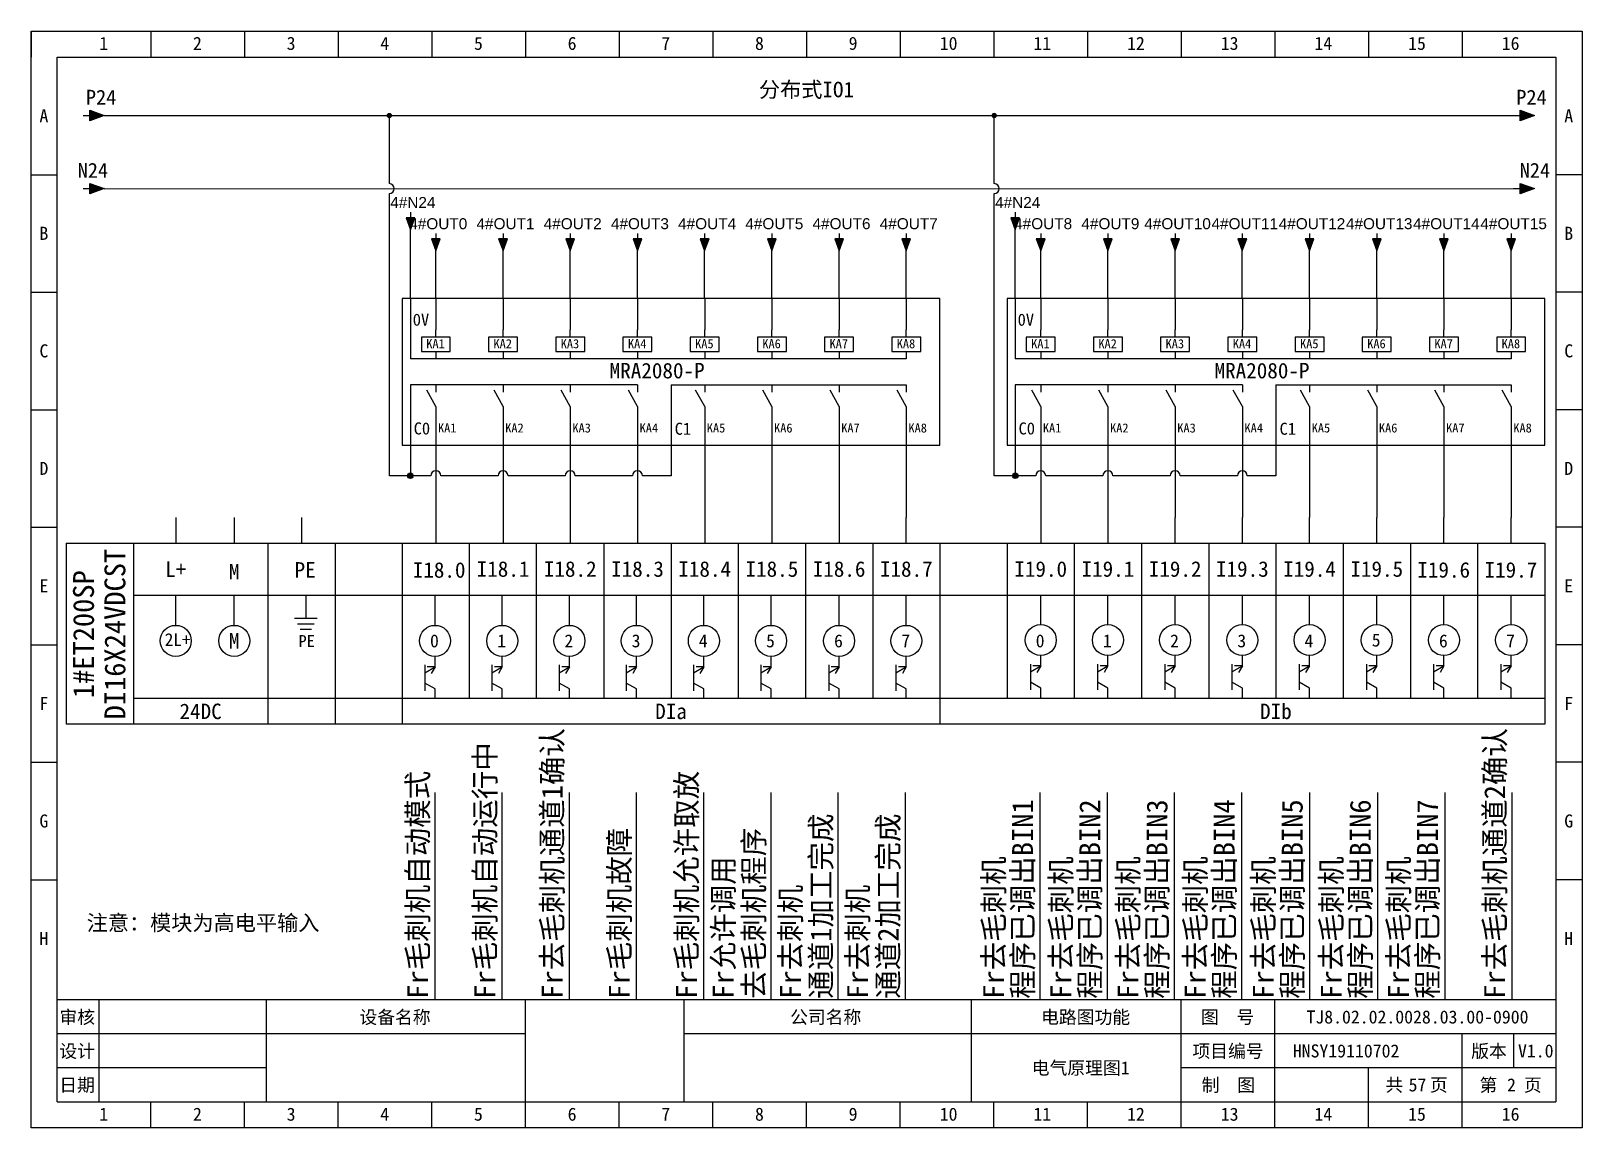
# Model space of a CAD drawing. Header units: millimetres. Extents: x 914 to 910632, y -176 to 682692.
# Drawn here: x 4572 to 4869, y 3539.4 to 3749.4 of the extents above; entities that cross this region are included whole.
import ezdxf
from ezdxf.enums import TextEntityAlignment as Align

# ---------------------------------------------------------------- set-up
doc = ezdxf.new("R2010")
doc.units = ezdxf.units.MM
doc.layers.add('EPLAN311', color=1, linetype='Continuous', lineweight=25)
doc.styles.get("Standard").update_dxf_attribs({"font": 'arial.ttf'})
doc.styles.add('宋体', font='')
doc.styles.get('宋体').set_extended_font_data('宋体')

msp = doc.modelspace()

# ---------------------------------------------------------------- texts
at = {"style": '宋体'}
for s, height, p in [('I18.0', 2.97, (4645.089, 3644.762)), ('0', 2.475, (4648.399, 3631.439)), ('1', 2.475, (4661.269, 3631.439)), ('2', 2.475, (4674.139, 3631.439)), ('3', 2.475, (4687.009, 3631.439)), ('4', 2.475, (4699.879, 3631.439)), ('5', 2.475, (4712.749, 3631.439)), ('6', 2.475, (4725.775, 3631.439)), ('7', 2.475, (4738.645, 3631.439)), ('0', 2.475, (4764.385, 3631.439)), ('1', 2.475, (4777.255, 3631.439)), ('2', 2.475, (4790.125, 3631.439)), ('3', 2.475, (4802.995, 3631.439)), ('4', 2.475, (4815.865, 3631.439)), ('5', 2.475, (4828.735, 3631.599)), ('6', 2.475, (4841.605, 3631.439)), ('7', 2.475, (4854.475, 3631.439))]:
    msp.add_text(s, height=height, dxfattribs=at).set_placement(p)
at = {"color": 0, "style": '宋体'}
for s, p in [('Fr去毛刺机通道1确认', (4673.778, 3564.166)), ('Fr去毛刺机通道2确认', (4854.269, 3564.166)), ('Fr毛刺机自动运行中', (4660.908, 3564.166)), ('Fr毛刺机自动模式', (4648.038, 3564.166)), ('Fr毛刺机允许取放', (4699.518, 3564.166)), ('程序已调出BIN1', (4763.868, 3564.166)), ('程序已调出BIN2', (4776.738, 3564.166)), ('程序已调出BIN3', (4789.608, 3564.166)), ('程序已调出BIN4', (4802.478, 3564.166)), ('程序已调出BIN5', (4815.504, 3564.166)), ('程序已调出BIN6', (4828.529, 3564.166)), ('程序已调出BIN7', (4841.399, 3564.166)), ('通道1加工完成', (4725.258, 3564.166)), ('通道2加工完成', (4738.128, 3564.166)), ('Fr毛刺机故障', (4686.648, 3564.166)), ('去毛刺机程序', (4712.388, 3564.166)), ('Fr允许调用', (4706.545, 3564.166)), ('Fr去毛刺机', (4758.324, 3564.166)), ('Fr去毛刺机', (4771.194, 3564.166)), ('Fr去毛刺机', (4784.064, 3564.166)), ('Fr去毛刺机', (4796.934, 3564.166)), ('Fr去毛刺机', (4809.96, 3564.166)), ('Fr去毛刺机', (4822.985, 3564.166)), ('Fr去毛刺机', (4835.855, 3564.166)), ('Fr去刺机', (4719.415, 3564.166)), ('Fr去刺机', (4732.285, 3564.166))]:
    msp.add_text(s, height=4, rotation=89.99653, dxfattribs=at).set_placement(p)
at = {"style": '宋体'}
for s, width, insert, char_height, attachment_point in [('分布式IO1', 67.69249, (4720.49, 3738.057), 2.97, 5), ('L+', 2.52587, (4599.695, 3646.407), 2.97, 5), ('\\pi-5.94,l8.91,t8.91;PE', 2.52587, (4622.995, 3646.264), 2.97, 5), ('I18.1', 2.52587, (4662.379, 3646.407), 2.97, 5), ('I18.2', 2.52587, (4675.249, 3646.407), 2.97, 5), ('I18.3', 2.52587, (4688.119, 3646.407), 2.97, 5), ('I18.4', 2.52587, (4700.989, 3646.407), 2.97, 5), ('I18.5', 2.52587, (4713.859, 3646.407), 2.97, 5), ('I18.6', 2.52587, (4726.729, 3646.407), 2.97, 5), ('I18.7', 2.52587, (4739.599, 3646.407), 2.97, 5), ('I19.0', 2.52587, (4765.339, 3646.407), 2.97, 5), ('I19.1', 2.52587, (4778.209, 3646.407), 2.97, 5), ('I19.2', 2.52587, (4791.079, 3646.407), 2.97, 5), ('I19.3', 2.52587, (4803.949, 3646.407), 2.97, 5), ('I19.4', 2.52587, (4816.819, 3646.407), 2.97, 5), ('I19.5', 2.52587, (4829.689, 3646.407), 2.97, 5), ('I19.6', 2.52587, (4842.509, 3646.246), 2.97, 5), ('I19.7', 2.52587, (4855.379, 3646.246), 2.97, 5), ('2L+', 2.52587, (4600.068, 3632.924), 2.42, 5), ('PE', 3.09008, (4623.202, 3633.79), 2.31, 1), ('24DC', 2.52587, (4604.464, 3619.16), 2.97, 5), ('DIa', 2.52587, (4694.55, 3619.16), 2.97, 5), ('DIb', 2.52587, (4810.38, 3619.16), 2.97, 5), ('注意：模块为高电平输入', 50.85714, (4604.932, 3578.532), 2.97, 5)]:
    msp.add_mtext_dynamic_manual_height_columns(s, width=width, gutter_width=12.5, heights=[0], dxfattribs=dict(at, insert=insert, char_height=char_height, attachment_point=attachment_point))
at = {"char_height": 2.97, "width": 0.51975, "attachment_point": 1, "style": '宋体'}
for insert in [(4609.905, 3647.401), (4609.905, 3634.182)]:
    msp.add_mtext('M', dxfattribs=dict(at, insert=insert))
at = {"style": '宋体'}
for tag, p in [('DI16X24VDCST', (4588.056, 3633.971)), ('1#ET200SP', (4582.04, 3633.952))]:
    msp.add_attdef(tag, text='封页', height=4, rotation=90, dxfattribs=at).set_placement(p, align=Align.MIDDLE_CENTER)
for tag, text, p in [('TJ8.02.02.0028.03.00-0900', 'TJ8.01.01.0181.00.01-0900', (4837.489, 3560.675)), ('HNSY19110702', 'HNSY19110702', (4823.817, 3554.175)), ('V1.0', '1.0', (4860.14, 3554.175)), ('电气原理图1', '封页', (4772.989, 3550.925)), ('57', '01', (4837.489, 3547.675)), ('2', '01', (4855.489, 3547.675))]:
    msp.add_attdef(tag, text=text, height=2.5, dxfattribs=at).set_placement(p, align=Align.MIDDLE_CENTER)

# ---------------------------------------------------------------- blocks, each defined once
blk = doc.blocks.new('继电器线圈')
at = {"color": 5, "linetype": 'Continuous', "lineweight": 25}
for p, q in [((0, 4.2), (0, 5.6)), ((0, 1.4), (0, 0))]:
    blk.add_line(p, q, dxfattribs=at)
blk.add_lwpolyline([(-2.8, 1.4), (2.8, 1.4), (2.8, 4.2), (-2.8, 4.2)], close=True, dxfattribs=at)
at = {"color": 0, "style": '宋体'}
for tag, p in [('01', (0.42, 4.87)), ('02', (0.42, -0.54)), ('04', (0.65, -7)), ('05', (0.65, -9.16))]:
    blk.add_attdef(tag, p, '', height=1.26, dxfattribs=at)
at = {"color": 5, "style": '宋体'}
blk.add_attdef('03', (0.42, -4.85), '', height=1.75, dxfattribs=at)
blk = doc.blocks.new('常开触点')
at = {"color": 5, "linetype": 'Continuous', "lineweight": 25}
for p, q in [((0, 0), (0, -1.39)), ((0, 0), (0, -1.39)), ((0, -4.16), (0, -5.54)), ((0, -4.16), (0, -5.54))]:
    blk.add_line(p, q, dxfattribs=at)
at = {"color": 5, "linetype": 'Continuous', "lineweight": 25, "ltscale": 4}
blk.add_line((0, -4.16), (-1.73, -1.04), dxfattribs=at)
blk.add_line((0, -4.16), (-1.73, -1.04), dxfattribs=at)
at = {"color": 0}
blk.add_attdef('13', text='', height=1.25, dxfattribs=at).set_placement((0.42, -0.97), align=Align.BOTTOM_LEFT)
blk.add_attdef('14', text='', height=1.25, dxfattribs=at).set_placement((0.42, -4.82), align=Align.TOP_LEFT)
at = {"color": 5, "style": '宋体'}
blk.add_attdef('KA', (0.42, -9.12), '', height=1.74, dxfattribs=at)
blk = doc.blocks.new('继电器模组8')
for p, q in [((-4.87, 28.09), (-4.87, 16.54)), ((0, 28.09), (0, 22.09)), ((12.87, 28.09), (12.87, 22.09)), ((25.74, 28.09), (25.74, 22.09)), ((38.61, 28.09), (38.61, 22.09)), ((51.48, 28.09), (51.48, 22.09)), ((64.35, 28.09), (64.35, 22.09)), ((77.22, 28.09), (77.22, 22.09)), ((90.09, 28.09), (90.09, 22.09)), ((-4.87, 11.54), (-4.87, 0)), ((45.05, 11.54), (45.05, 0)), ((0, 6), (0, 0)), ((12.87, 6), (12.87, 0)), ((25.74, 6), (25.74, 0)), ((38.61, 6), (38.61, 0)), ((51.48, 6), (51.48, 0)), ((64.35, 6), (64.35, 0)), ((77.22, 6), (77.22, 0)), ((90.09, 6), (90.09, 0))]:
    blk.add_line(p, q)
at = {"linetype": 'ByBlock'}
for p, q in [((90.09, 16.54), (-4.87, 16.54)), ((38.61, 11.54), (-4.87, 11.54)), ((45.05, 11.54), (90.09, 11.54))]:
    blk.add_line(p, q, dxfattribs=at)
blk.add_lwpolyline([(-6.43, 0), (96.53, 0), (96.53, 28.09), (-6.43, 28.09)], close=True, dxfattribs=at)
ref = blk.add_blockref('继电器线圈', (0, 16.54), dxfattribs=dict(xscale=0.99, yscale=0.99, zscale=0.99))
ref.add_attrib('03', 'KA1', (-1.83, 18.56), dxfattribs={"color": 5, "height": 1.736, "style": '宋体'})
ref = blk.add_blockref('继电器线圈', (12.87, 16.54), dxfattribs=dict(xscale=0.99, yscale=0.99, zscale=0.99))
ref.add_attrib('03', 'KA2', (11.04, 18.56), dxfattribs={"color": 5, "height": 1.736, "style": '宋体'})
ref = blk.add_blockref('继电器线圈', (25.74, 16.54), dxfattribs=dict(xscale=0.99, yscale=0.99, zscale=0.99))
ref.add_attrib('03', 'KA3', (23.91, 18.56), dxfattribs={"color": 5, "height": 1.736, "style": '宋体'})
ref = blk.add_blockref('继电器线圈', (38.61, 16.54), dxfattribs=dict(xscale=0.99, yscale=0.99, zscale=0.99))
ref.add_attrib('03', 'KA4', (36.78, 18.56), dxfattribs={"color": 5, "height": 1.736, "style": '宋体'})
ref = blk.add_blockref('继电器线圈', (51.48, 16.54), dxfattribs=dict(xscale=0.99, yscale=0.99, zscale=0.99))
ref.add_attrib('03', 'KA5', (49.65, 18.56), dxfattribs={"color": 5, "height": 1.736, "style": '宋体'})
ref = blk.add_blockref('继电器线圈', (64.35, 16.54), dxfattribs=dict(xscale=0.99, yscale=0.99, zscale=0.99))
ref.add_attrib('03', 'KA6', (62.52, 18.56), dxfattribs={"color": 5, "height": 1.736, "style": '宋体'})
ref = blk.add_blockref('继电器线圈', (77.22, 16.54), dxfattribs=dict(xscale=0.99, yscale=0.99, zscale=0.99))
ref.add_attrib('03', 'KA7', (75.39, 18.56), dxfattribs={"color": 5, "height": 1.736, "style": '宋体'})
ref = blk.add_blockref('继电器线圈', (90.09, 16.54), dxfattribs=dict(xscale=0.99, yscale=0.99, zscale=0.99))
ref.add_attrib('03', 'KA8', (88.26, 18.56), dxfattribs={"color": 5, "height": 1.736, "style": '宋体'})
ref = blk.add_blockref('常开触点', (0, 11.54), dxfattribs=at)
ref.add_attrib('KA', 'KA1', (0.41, 2.43), dxfattribs={"color": 5, "height": 1.736, "style": '宋体'})
ref = blk.add_blockref('常开触点', (12.87, 11.54), dxfattribs=at)
ref.add_attrib('KA', 'KA2', (13.28, 2.43), dxfattribs={"color": 5, "height": 1.736, "style": '宋体'})
ref = blk.add_blockref('常开触点', (25.74, 11.54), dxfattribs=at)
ref.add_attrib('KA', 'KA3', (26.15, 2.43), dxfattribs={"color": 5, "height": 1.736, "style": '宋体'})
ref = blk.add_blockref('常开触点', (38.61, 11.54), dxfattribs=at)
ref.add_attrib('KA', 'KA4', (39.02, 2.43), dxfattribs={"color": 5, "height": 1.736, "style": '宋体'})
ref = blk.add_blockref('常开触点', (51.48, 11.54), dxfattribs=at)
ref.add_attrib('KA', 'KA5', (51.89, 2.43), dxfattribs={"color": 5, "height": 1.736, "style": '宋体'})
ref = blk.add_blockref('常开触点', (64.35, 11.54), dxfattribs=at)
ref.add_attrib('KA', 'KA6', (64.76, 2.43), dxfattribs={"color": 5, "height": 1.736, "style": '宋体'})
ref = blk.add_blockref('常开触点', (77.22, 11.54), dxfattribs=at)
ref.add_attrib('KA', 'KA7', (77.63, 2.43), dxfattribs={"color": 5, "height": 1.736, "style": '宋体'})
ref = blk.add_blockref('常开触点', (90.09, 11.54), dxfattribs=at)
ref.add_attrib('KA', 'KA8', (90.5, 2.43), dxfattribs={"color": 5, "height": 1.736, "style": '宋体'})
at = {"style": '宋体'}
for s, width, insert, char_height, attachment_point in [('0V', 3.0901, (-4.42, 25.18), 2.31, 1), ('MRA2080-P', 2.5259, (42.38, 14.25), 2.97, 5), ('C0', 3.0901, (-4.24, 4.36), 2.31, 1), ('C1', 3.0901, (45.74, 4.3), 2.31, 1)]:
    blk.add_mtext_dynamic_manual_height_columns(s, width=width, gutter_width=12.5, heights=[0], dxfattribs=dict(at, insert=insert, char_height=char_height, attachment_point=attachment_point))
blk = doc.blocks.new('箭头下')
at = {"layer": 'EPLAN311', "linetype": 'Continuous', "lineweight": 25, "ltscale": 4}
blk.add_hatch(color=1, dxfattribs=at).paths.add_polyline_path([(-0.7, -0.875), (0, -2.8), (0.7, -0.875)], flags=0)
at = {"layer": 'EPLAN311', "color": 1, "linetype": 'Continuous', "lineweight": 25, "ltscale": 4}
blk.add_line((0, 0), (0, -0.875), dxfattribs=at)
blk.add_lwpolyline([(-0.7, -0.875), (0, -2.8), (0.7, -0.875)], close=True, dxfattribs=at)
at = {"color": 5}
blk.add_attdef('70_20010', text='', height=1.7535, dxfattribs=at).set_placement((0, -3.8507), align=Align.TOP_CENTER)
blk = doc.blocks.new('EPLSYM_LibrarySPECIAL_Symbol8_Variant0_Placement1')
at = {"linetype": 'Continuous', "lineweight": 25, "ltscale": 4}
blk.add_hatch(color=1, dxfattribs=at).paths.add_polyline_path([(-0.75, 1), (2, 0), (-0.75, -1)], flags=0)
at = {"color": 1, "linetype": 'Continuous', "lineweight": 25, "ltscale": 4}
blk.add_line((-2, 0), (-0.75, 0), dxfattribs=at)
blk.add_lwpolyline([(-0.75, 1), (2, 0), (-0.75, -1)], close=True, dxfattribs=at)
at = {"color": 5}
blk.add_attdef('70_20010', text='', height=2.85, dxfattribs=at).set_placement((3, 0), align=Align.MIDDLE_LEFT)
at = {"color": 73}
for tag, p in [('70_24350', (33.76, 0)), ('70_24300', (72.31, 0))]:
    blk.add_attdef(tag, text='', height=2.06, dxfattribs=at).set_placement(p, align=Align.MIDDLE_LEFT)
blk = doc.blocks.new('*U298')
blk.add_line((0, 0.14), (0, 5.8))
blk.add_circle((0, -2.83), 2.97)
blk = doc.blocks.new('*U299')
at = {"color": 0, "linetype": 'ByBlock', "lineweight": -2, "transparency": 16777216}
for p in [(0, 0), (12.87, 0)]:
    blk.add_blockref('*U298', p, dxfattribs=at)
blk = doc.blocks.new('*U388')
blk.add_line((-2.5, 0), (2.5, 0))
blk = doc.blocks.new('*U389')
at = {"color": 0, "linetype": 'ByBlock', "lineweight": -2, "transparency": 16777216}
for p in [(0, 0), (0, -22.5), (0, -45), (0, -67.5), (0, -90), (0, -112.5), (0, -135)]:
    blk.add_blockref('*U388', p, dxfattribs=at)
blk = doc.blocks.new('*U390')
blk.add_line((-2.5, 0), (2.5, 0))
blk = doc.blocks.new('*U391')
at = {"color": 0, "linetype": 'ByBlock', "lineweight": -2, "transparency": 16777216}
for p in [(0, 0), (0, -22.5), (0, -45), (0, -67.5), (0, -90), (0, -112.5), (0, -135)]:
    blk.add_blockref('*U390', p, dxfattribs=at)
blk = doc.blocks.new('制图图框')
for p, q in [((-2700.08, 789.32), (-2403.08, 789.32)), ((-2700.08, 579.32), (-2700.08, 789.32)), ((-2700.08, 789.32), (-2700.08, 784.32)), ((-2700.08, 789.32), (-2695.08, 789.32)), ((-2677.15, 789.32), (-2677.15, 784.32)), ((-2659.21, 789.32), (-2659.21, 784.32)), ((-2641.27, 789.32), (-2641.27, 784.32)), ((-2623.33, 789.32), (-2623.33, 784.32)), ((-2605.4, 789.32), (-2605.4, 784.32)), ((-2587.46, 789.32), (-2587.46, 784.32)), ((-2569.52, 789.32), (-2569.52, 784.32)), ((-2551.58, 789.32), (-2551.58, 784.32)), ((-2533.65, 789.32), (-2533.65, 784.32)), ((-2515.71, 789.32), (-2515.71, 784.32)), ((-2497.77, 789.32), (-2497.77, 784.32)), ((-2479.83, 789.32), (-2479.83, 784.32)), ((-2461.9, 789.32), (-2461.9, 784.32)), ((-2443.96, 789.32), (-2443.96, 784.32)), ((-2426.02, 789.32), (-2426.02, 784.32)), ((-2403.08, 789.32), (-2403.08, 579.32)), ((-2403.08, 789.32), (-2403.08, 784.32)), ((-2695.08, 784.32), (-2408.08, 784.32)), ((-2695.08, 584.32), (-2695.08, 784.32)), ((-2408.08, 784.32), (-2408.08, 584.32)), ((-2408.08, 603.82), (-2695.08, 603.82)), ((-2687.08, 603.82), (-2687.08, 584.32)), ((-2655.08, 603.82), (-2655.08, 584.32)), ((-2655.08, 603.82), (-2655.08, 584.32)), ((-2605.4, 579.32), (-2605.4, 603.82)), ((-2575.08, 603.82), (-2575.08, 584.32)), ((-2575.08, 603.82), (-2575.08, 584.32)), ((-2575.08, 603.82), (-2575.08, 584.32)), ((-2520.08, 603.82), (-2520.08, 584.32)), ((-2479.83, 579.32), (-2479.83, 603.82)), ((-2461.9, 579.32), (-2461.9, 603.82)), ((-2655.08, 597.32), (-2695.08, 597.32)), ((-2605.4, 597.32), (-2655.08, 597.32)), ((-2408.08, 597.32), (-2575.08, 597.32)), ((-2426.02, 579.32), (-2426.02, 597.32)), ((-2416.18, 597.32), (-2416.18, 590.82)), ((-2655.08, 590.82), (-2695.08, 590.82)), ((-2408.08, 590.82), (-2479.83, 590.82)), ((-2443.96, 579.32), (-2443.96, 590.82)), ((-2695.08, 584.32), (-2408.08, 584.32)), ((-2677.15, 579.32), (-2677.15, 584.32)), ((-2659.21, 579.32), (-2659.21, 584.32)), ((-2641.27, 579.32), (-2641.27, 584.32)), ((-2623.33, 579.32), (-2623.33, 584.32)), ((-2587.46, 579.32), (-2587.46, 584.32)), ((-2569.52, 579.32), (-2569.52, 584.32)), ((-2551.58, 579.32), (-2551.58, 584.32)), ((-2533.65, 579.32), (-2533.65, 584.32)), ((-2515.71, 579.32), (-2515.71, 584.32)), ((-2497.77, 579.32), (-2497.77, 584.32)), ((-2403.08, 579.32), (-2700.08, 579.32))]:
    blk.add_line(p, q)
blk.add_blockref('*U389', (-2697.58, 761.82))
at = {"xscale": -1}
blk.add_blockref('*U391', (-2405.58, 761.82), dxfattribs=at)
at = {"style": '宋体'}
for s, p in [('1', (-2687.01, 785.71)), ('2', (-2669.07, 785.71)), ('3', (-2651.13, 785.71)), ('4', (-2633.2, 785.71)), ('5', (-2615.26, 785.71)), ('6', (-2597.32, 785.71)), ('7', (-2579.38, 785.71)), ('8', (-2561.45, 785.71)), ('9', (-2543.51, 785.71)), ('10', (-2526.07, 785.71)), ('11', (-2508.13, 785.71)), ('12', (-2490.2, 785.71)), ('13', (-2472.26, 785.71)), ('14', (-2454.32, 785.71)), ('15', (-2436.38, 785.71)), ('16', (-2418.45, 785.71)), ('A', (-2698.47, 771.84)), ('A', (-2406.47, 771.84)), ('B', (-2698.47, 749.34)), ('B', (-2406.47, 749.34)), ('C', (-2698.47, 726.84)), ('C', (-2406.47, 726.84)), ('D', (-2698.47, 704.34)), ('D', (-2406.47, 704.34)), ('E', (-2698.47, 681.84)), ('E', (-2406.47, 681.84)), ('F', (-2698.47, 659.34)), ('F', (-2406.47, 659.34)), ('G', (-2698.47, 636.84)), ('G', (-2406.47, 636.84)), ('H', (-2698.47, 614.34)), ('H', (-2406.47, 614.34)), ('审核', (-2694.65, 599.29)), ('设备名称', (-2637.2, 599.28)), ('公司名称', (-2554.73, 599.29)), ('电路图功能', (-2506.66, 599.29)), ('图  号', (-2476.05, 599.3)), ('设计', (-2694.66, 592.79)), ('项目编号', (-2477.68, 592.79)), ('版本', (-2424.3, 592.79)), ('日期', (-2694.66, 586.29)), ('制  图', (-2475.91, 586.28)), ('共   页', (-2440.72, 586.31)), ('第   页', (-2422.72, 586.3)), ('1', (-2687.01, 580.71)), ('2', (-2669.07, 580.71)), ('3', (-2651.13, 580.71)), ('4', (-2633.2, 580.71)), ('5', (-2615.26, 580.71)), ('6', (-2597.32, 580.71)), ('7', (-2579.38, 580.71)), ('8', (-2561.45, 580.71)), ('9', (-2543.51, 580.71)), ('10', (-2526.07, 580.71)), ('11', (-2508.13, 580.71)), ('12', (-2490.2, 580.71)), ('13', (-2472.26, 580.71)), ('14', (-2454.32, 580.71)), ('15', (-2436.38, 580.71)), ('16', (-2418.45, 580.71))]:
    blk.add_text(s, height=2.5, dxfattribs=at).set_placement(p)

# ---------------------------------------------------------------- hatches: boundary and pattern name
at = {"layer": 'EPLAN311', "ltscale": 4}
h = msp.add_hatch(color=1, dxfattribs=at)
edge = h.paths.add_edge_path()
edge.add_arc((4640.604, 3733.25), 0.52, 0, 360)
h = msp.add_hatch(color=1, dxfattribs=at)
edge = h.paths.add_edge_path()
edge.add_arc((4756.434, 3733.25), 0.52, 0, 360)
h = msp.add_hatch(color=1, dxfattribs=at)
edge = h.paths.add_edge_path()
edge.add_arc((4644.636, 3664.276), 0.52, 0, 360)
h = msp.add_hatch(color=1, dxfattribs=at)
edge = h.paths.add_edge_path()
edge.add_arc((4760.466, 3664.276), 0.52, 0, 360)

# ---------------------------------------------------------------- linework, layer by layer
at = {"color": 0}
for p, q in [((4585.986, 3733.25), (4855.891, 3733.25)), ((4585.968, 3719.243), (4855.891, 3719.25))]:
    msp.add_line(p, q, dxfattribs=at)
for p, q in [((4640.604, 3720.205), (4640.604, 3733.25)), ((4756.434, 3720.205), (4756.434, 3733.25)), ((4640.605, 3664.276), (4640.604, 3718.295)), ((4756.435, 3664.276), (4756.434, 3718.295)), ((4644.636, 3670.139), (4644.636, 3664.276)), ((4694.554, 3670.139), (4694.554, 3664.276)), ((4760.466, 3670.139), (4760.466, 3664.276)), ((4810.384, 3670.139), (4810.384, 3664.276)), ((4648.554, 3664.276), (4640.605, 3664.276)), ((4661.424, 3664.276), (4650.464, 3664.276)), ((4674.294, 3664.276), (4663.334, 3664.276)), ((4687.164, 3664.276), (4676.204, 3664.276)), ((4694.554, 3664.276), (4689.074, 3664.276)), ((4764.384, 3664.276), (4756.435, 3664.276)), ((4777.254, 3664.276), (4766.294, 3664.276)), ((4790.124, 3664.276), (4779.164, 3664.276)), ((4802.994, 3664.276), (4792.034, 3664.276)), ((4810.384, 3664.276), (4804.904, 3664.276)), ((4599.698, 3656.307), (4599.698, 3651.357)), ((4599.698, 3656.307), (4599.698, 3651.357)), ((4610.899, 3656.307), (4610.899, 3651.357)), ((4610.899, 3656.307), (4610.899, 3651.357)), ((4623.769, 3656.307), (4623.769, 3651.357)), ((4649.509, 3656.307), (4649.509, 3651.357)), ((4662.379, 3656.307), (4662.379, 3651.357)), ((4675.249, 3656.307), (4675.249, 3651.357)), ((4688.119, 3656.307), (4688.119, 3651.357)), ((4700.989, 3656.307), (4700.989, 3651.357)), ((4713.859, 3656.307), (4713.859, 3651.357)), ((4726.729, 3656.307), (4726.729, 3651.357)), ((4739.599, 3651.357), (4739.599, 3656.307)), ((4765.339, 3656.307), (4765.339, 3651.357)), ((4778.209, 3656.307), (4778.209, 3651.357)), ((4791.079, 3651.357), (4791.079, 3656.307)), ((4803.949, 3651.357), (4803.949, 3656.307)), ((4816.819, 3651.357), (4816.819, 3656.307)), ((4829.689, 3651.357), (4829.689, 3656.307)), ((4842.559, 3651.357), (4842.559, 3656.307)), ((4855.429, 3651.357), (4855.429, 3656.307)), ((4578.724, 3651.357), (4861.864, 3651.357)), ((4578.724, 3651.357), (4578.724, 3616.707)), ((4591.594, 3651.357), (4591.594, 3616.707)), ((4617.334, 3651.357), (4617.334, 3616.707)), ((4630.204, 3651.357), (4630.204, 3616.707)), ((4643.074, 3651.357), (4643.074, 3616.707)), ((4655.944, 3621.657), (4655.944, 3651.357)), ((4668.814, 3621.657), (4668.814, 3651.357)), ((4681.684, 3651.357), (4681.684, 3621.657)), ((4694.554, 3651.357), (4694.554, 3621.657)), ((4707.424, 3651.357), (4707.424, 3621.657)), ((4720.294, 3651.357), (4720.294, 3621.635)), ((4733.164, 3651.357), (4733.164, 3621.657)), ((4746.034, 3651.357), (4746.034, 3616.707)), ((4758.904, 3651.357), (4758.904, 3621.657)), ((4771.774, 3651.357), (4771.774, 3621.657)), ((4784.644, 3651.357), (4784.644, 3621.657)), ((4797.514, 3651.357), (4797.514, 3621.657)), ((4810.384, 3651.357), (4810.384, 3621.657)), ((4823.254, 3651.357), (4823.254, 3621.657)), ((4836.124, 3651.357), (4836.124, 3621.657)), ((4848.994, 3651.357), (4848.994, 3621.657)), ((4861.864, 3651.357), (4861.864, 3616.707)), ((4591.594, 3641.457), (4861.864, 3641.457)), ((4599.698, 3635.647), (4599.698, 3641.457)), ((4610.899, 3635.647), (4610.899, 3641.457)), ((4624.618, 3641.46), (4624.618, 3637.045)), ((4649.353, 3635.647), (4649.353, 3641.297)), ((4662.223, 3635.647), (4662.223, 3641.297)), ((4675.093, 3635.647), (4675.093, 3641.297)), ((4687.963, 3635.647), (4687.963, 3641.297)), ((4700.833, 3635.647), (4700.833, 3641.297)), ((4713.703, 3635.647), (4713.703, 3641.297)), ((4726.729, 3635.647), (4726.729, 3641.297)), ((4739.599, 3635.647), (4739.599, 3641.297)), ((4765.339, 3635.806), (4765.339, 3641.457)), ((4778.209, 3635.806), (4778.209, 3641.457)), ((4791.079, 3635.806), (4791.079, 3641.457)), ((4803.949, 3635.806), (4803.949, 3641.457)), ((4816.819, 3635.806), (4816.819, 3641.457)), ((4829.689, 3635.806), (4829.689, 3641.457)), ((4649.353, 3627.727), (4649.353, 3629.707)), ((4662.223, 3627.727), (4662.223, 3629.707)), ((4675.093, 3627.727), (4675.093, 3629.707)), ((4687.963, 3627.727), (4687.963, 3629.707)), ((4700.833, 3627.727), (4700.833, 3629.707)), ((4713.703, 3627.727), (4713.703, 3629.707)), ((4726.729, 3627.727), (4726.729, 3629.707)), ((4739.599, 3627.727), (4739.599, 3629.707)), ((4765.339, 3627.886), (4765.339, 3629.866)), ((4778.209, 3627.886), (4778.209, 3629.866)), ((4791.079, 3627.886), (4791.079, 3629.866)), ((4803.949, 3627.886), (4803.949, 3629.866)), ((4816.819, 3627.886), (4816.819, 3629.866)), ((4829.689, 3627.886), (4829.689, 3629.866)), ((4842.559, 3627.886), (4842.559, 3629.866)), ((4855.429, 3627.886), (4855.429, 3629.866)), ((4647.373, 3628.077), (4647.373, 3623.127)), ((4647.373, 3626.586), (4649.353, 3627.727)), ((4649.353, 3627.727), (4647.868, 3627.727)), ((4649.353, 3627.727), (4648.608, 3626.442)), ((4660.243, 3628.077), (4660.243, 3623.127)), ((4660.243, 3626.586), (4662.223, 3627.727)), ((4662.223, 3627.727), (4660.738, 3627.727)), ((4662.223, 3627.727), (4661.478, 3626.442)), ((4673.113, 3628.077), (4673.113, 3623.127)), ((4673.113, 3626.586), (4675.093, 3627.727)), ((4675.093, 3627.727), (4673.608, 3627.727)), ((4675.093, 3627.727), (4674.348, 3626.442)), ((4685.983, 3628.077), (4685.983, 3623.127)), ((4685.983, 3626.586), (4687.963, 3627.727)), ((4687.963, 3627.727), (4686.478, 3627.727)), ((4687.963, 3627.727), (4687.218, 3626.442)), ((4698.853, 3628.077), (4698.853, 3623.127)), ((4698.853, 3626.586), (4700.833, 3627.727)), ((4700.833, 3627.727), (4699.348, 3627.727)), ((4700.833, 3627.727), (4700.088, 3626.442)), ((4711.723, 3628.077), (4711.723, 3623.127)), ((4711.723, 3626.586), (4713.703, 3627.727)), ((4713.703, 3627.727), (4712.218, 3627.727)), ((4713.703, 3627.727), (4712.958, 3626.442)), ((4724.749, 3628.077), (4724.749, 3623.127)), ((4724.749, 3626.586), (4726.729, 3627.727)), ((4726.729, 3627.727), (4725.244, 3627.727)), ((4726.729, 3627.727), (4725.984, 3626.442)), ((4737.619, 3628.077), (4737.619, 3623.127)), ((4737.619, 3626.586), (4739.599, 3627.727)), ((4739.599, 3627.727), (4738.114, 3627.727)), ((4739.599, 3627.727), (4738.854, 3626.442)), ((4763.359, 3628.236), (4763.359, 3623.286)), ((4763.359, 3626.746), (4765.339, 3627.886)), ((4765.339, 3627.886), (4763.854, 3627.886)), ((4765.339, 3627.886), (4764.594, 3626.602)), ((4776.229, 3628.236), (4776.229, 3623.286)), ((4776.229, 3626.746), (4778.209, 3627.886)), ((4778.209, 3627.886), (4776.724, 3627.886)), ((4778.209, 3627.886), (4777.464, 3626.602)), ((4789.099, 3628.236), (4789.099, 3623.286)), ((4789.099, 3626.746), (4791.079, 3627.886)), ((4791.079, 3627.886), (4789.594, 3627.886)), ((4791.079, 3627.886), (4790.334, 3626.602)), ((4801.969, 3628.236), (4801.969, 3623.286)), ((4801.969, 3626.746), (4803.949, 3627.886)), ((4803.949, 3627.886), (4802.464, 3627.886)), ((4803.949, 3627.886), (4803.204, 3626.602)), ((4814.839, 3628.236), (4814.839, 3623.286)), ((4814.839, 3626.746), (4816.819, 3627.886)), ((4816.819, 3627.886), (4815.334, 3627.886)), ((4816.819, 3627.886), (4816.074, 3626.602)), ((4827.709, 3628.236), (4827.709, 3623.286)), ((4827.709, 3626.746), (4829.689, 3627.886)), ((4829.689, 3627.886), (4828.204, 3627.886)), ((4829.689, 3627.886), (4828.944, 3626.602)), ((4840.579, 3628.236), (4840.579, 3623.286)), ((4840.579, 3626.746), (4842.559, 3627.886)), ((4842.559, 3627.886), (4841.074, 3627.886)), ((4842.559, 3627.886), (4841.814, 3626.602)), ((4853.449, 3628.236), (4853.449, 3623.286)), ((4853.449, 3626.746), (4855.429, 3627.886)), ((4855.429, 3627.886), (4853.944, 3627.886)), ((4855.429, 3627.886), (4854.684, 3626.602)), ((4649.353, 3623.477), (4647.373, 3624.605)), ((4649.353, 3621.657), (4649.353, 3623.477)), ((4662.223, 3623.477), (4660.243, 3624.605)), ((4662.223, 3621.657), (4662.223, 3623.477)), ((4675.093, 3623.477), (4673.113, 3624.605)), ((4675.093, 3621.657), (4675.093, 3623.477)), ((4687.963, 3623.477), (4685.983, 3624.605)), ((4687.963, 3621.657), (4687.963, 3623.477)), ((4700.833, 3623.477), (4698.853, 3624.605)), ((4700.833, 3621.657), (4700.833, 3623.477)), ((4713.703, 3623.477), (4711.723, 3624.605)), ((4713.703, 3621.657), (4713.703, 3623.477)), ((4726.729, 3623.477), (4724.749, 3624.605)), ((4726.729, 3621.657), (4726.729, 3623.477)), ((4739.599, 3623.477), (4737.619, 3624.605)), ((4739.599, 3621.657), (4739.599, 3623.477)), ((4765.339, 3623.637), (4763.359, 3624.764)), ((4765.339, 3621.657), (4765.339, 3623.637)), ((4778.209, 3623.637), (4776.229, 3624.764)), ((4778.209, 3621.657), (4778.209, 3623.637)), ((4791.079, 3623.637), (4789.099, 3624.764)), ((4791.079, 3621.657), (4791.079, 3623.637)), ((4803.949, 3623.637), (4801.969, 3624.764)), ((4803.949, 3621.657), (4803.949, 3623.637)), ((4816.819, 3623.637), (4814.839, 3624.764)), ((4816.819, 3621.657), (4816.819, 3623.637)), ((4829.689, 3623.637), (4827.709, 3624.764)), ((4829.689, 3621.657), (4829.689, 3623.637)), ((4842.559, 3623.637), (4840.579, 3624.764)), ((4842.559, 3621.657), (4842.559, 3623.637)), ((4855.429, 3623.637), (4853.449, 3624.764)), ((4855.429, 3621.657), (4855.429, 3623.637)), ((4617.334, 3621.657), (4591.594, 3621.657)), ((4625.277, 3621.657), (4617.334, 3621.657)), ((4746.034, 3621.657), (4625.277, 3621.657)), ((4753.276, 3621.657), (4746.034, 3621.657)), ((4861.864, 3621.657), (4753.276, 3621.657)), ((4861.864, 3616.707), (4578.724, 3616.707)), ((4649.353, 3563.925), (4649.353, 3603.624)), ((4662.223, 3563.925), (4662.223, 3603.624)), ((4675.093, 3563.925), (4675.093, 3603.624)), ((4687.963, 3563.925), (4687.963, 3603.624)), ((4700.833, 3563.925), (4700.833, 3603.624)), ((4713.703, 3563.925), (4713.703, 3603.624)), ((4726.573, 3563.925), (4726.573, 3603.624)), ((4739.443, 3563.925), (4739.443, 3603.624)), ((4765.183, 3603.624), (4765.183, 3563.925)), ((4778.053, 3603.624), (4778.053, 3563.925)), ((4790.923, 3603.624), (4790.923, 3563.925)), ((4803.793, 3603.624), (4803.793, 3563.925)), ((4816.819, 3603.624), (4816.819, 3563.925)), ((4829.844, 3603.624), (4829.844, 3563.925)), ((4842.714, 3603.624), (4842.714, 3563.925)), ((4855.584, 3603.624), (4855.584, 3563.925)), ((4713.462, 3576.751), (4713.462, 3576.751))]:
    msp.add_line(p, q)
at = {"linetype": 'ByBlock'}
for p, q in [((4644.636, 3698.224), (4644.636, 3711.381)), ((4760.466, 3698.224), (4760.466, 3711.381)), ((4649.506, 3698.225), (4649.506, 3707.328)), ((4662.376, 3698.225), (4662.376, 3707.328)), ((4675.246, 3698.225), (4675.246, 3707.328)), ((4688.116, 3698.225), (4688.116, 3707.328)), ((4700.986, 3698.225), (4700.986, 3707.328)), ((4713.856, 3698.225), (4713.856, 3707.328)), ((4726.726, 3698.225), (4726.726, 3707.328)), ((4739.596, 3698.225), (4739.596, 3707.328)), ((4765.336, 3698.225), (4765.336, 3707.328)), ((4778.206, 3698.225), (4778.206, 3707.328)), ((4791.076, 3698.225), (4791.076, 3707.328)), ((4803.946, 3698.225), (4803.946, 3707.328)), ((4816.816, 3698.225), (4816.816, 3707.328)), ((4829.686, 3698.225), (4829.686, 3707.328)), ((4842.556, 3698.225), (4842.556, 3707.328)), ((4855.426, 3698.225), (4855.426, 3707.328)), ((4649.509, 3670.139), (4649.509, 3656.307)), ((4662.379, 3670.139), (4662.379, 3656.307)), ((4675.249, 3670.139), (4675.249, 3656.307)), ((4688.119, 3670.139), (4688.119, 3656.307)), ((4700.989, 3670.139), (4700.989, 3656.307)), ((4713.859, 3670.139), (4713.859, 3656.307)), ((4726.729, 3670.139), (4726.729, 3656.307)), ((4739.599, 3670.139), (4739.599, 3656.307)), ((4765.339, 3670.139), (4765.339, 3656.307)), ((4778.209, 3670.139), (4778.209, 3656.307)), ((4791.079, 3670.139), (4791.079, 3656.307)), ((4803.949, 3670.139), (4803.949, 3656.307)), ((4816.819, 3670.139), (4816.819, 3656.307)), ((4829.689, 3670.139), (4829.689, 3656.307)), ((4842.559, 3670.139), (4842.559, 3656.307)), ((4855.429, 3670.139), (4855.429, 3656.307))]:
    msp.add_line(p, q, dxfattribs=at)
at = {"ltscale": 4}
for p, q in [((4622.462, 3637.045), (4626.774, 3637.045)), ((4623.001, 3635.967), (4626.235, 3635.967)), ((4623.54, 3634.889), (4625.696, 3634.889))]:
    msp.add_line(p, q, dxfattribs=at)
for centre in [(4599.698, 3632.677), (4610.899, 3632.677), (4649.353, 3632.677), (4662.223, 3632.677), (4675.093, 3632.677), (4687.963, 3632.677), (4700.833, 3632.677), (4713.703, 3632.677), (4726.729, 3632.677), (4739.599, 3632.677), (4765.339, 3632.836), (4778.209, 3632.836), (4791.079, 3632.836), (4803.949, 3632.836), (4816.819, 3632.836), (4829.689, 3632.836)]:
    msp.add_circle(centre, 2.97)
for centre, start, end in [((4640.604, 3719.25), 270, 90), ((4756.434, 3719.25), 270, 90), ((4649.509, 3664.276), 0, 180), ((4662.379, 3664.276), 0, 180), ((4675.249, 3664.276), 0, 180), ((4688.119, 3664.276), 0, 180), ((4765.339, 3664.276), 0, 180), ((4778.209, 3664.276), 0, 180), ((4791.079, 3664.276), 0, 180), ((4803.949, 3664.276), 0, 180)]:
    msp.add_arc(centre, 0.955, start, end)
at = {"layer": 'EPLAN311', "color": 1, "ltscale": 4}
for centre in [(4644.636, 3664.276), (4760.466, 3664.276)]:
    msp.add_circle(centre, 0.52, dxfattribs=at)

# ---------------------------------------------------------------- block references
for name, p in [('制图图框', (7272.073, 2960.106)), ('继电器模组8', (4649.509, 3670.139)), ('继电器模组8', (4765.339, 3670.139)), ('*U299', (4842.559, 3635.661))]:
    msp.add_blockref(name, p)
at = {"color": 7}
ref = msp.add_blockref('EPLSYM_LibrarySPECIAL_Symbol8_Variant0_Placement1', (4583.986, 3733.25), dxfattribs=at)
ref.add_attrib('70_20010', 'P24', dxfattribs={"color": 5, "height": 2.8548, "style": '宋体'}).set_placement((4582.502, 3736.75), align=Align.MIDDLE_LEFT)
ref = msp.add_blockref('EPLSYM_LibrarySPECIAL_Symbol8_Variant0_Placement1', (4857.891, 3733.25), dxfattribs=at)
ref.add_attrib('70_20010', 'P24', dxfattribs={"color": 5, "height": 2.8548, "style": '宋体'}).set_placement((4856.407, 3736.749), align=Align.MIDDLE_LEFT)
ref = msp.add_blockref('EPLSYM_LibrarySPECIAL_Symbol8_Variant0_Placement1', (4583.986, 3719.25), dxfattribs=at)
ref.add_attrib('70_20010', 'N24', dxfattribs={"color": 5, "height": 2.8548, "style": '宋体'}).set_placement((4580.927, 3722.762), align=Align.MIDDLE_LEFT)
ref = msp.add_blockref('EPLSYM_LibrarySPECIAL_Symbol8_Variant0_Placement1', (4857.891, 3719.249), dxfattribs=at)
ref.add_attrib('70_20010', 'N24', dxfattribs={"color": 5, "height": 2.8548, "style": '宋体'}).set_placement((4857.065, 3722.762), align=Align.MIDDLE_LEFT)
ref = msp.add_blockref('箭头下', (4644.636, 3714.741), dxfattribs=dict(xscale=1.2, yscale=1.2, zscale=1.2))
ref.add_attrib('70_20010', '4#N24', dxfattribs={"color": 5, "height": 2.1042}).set_placement((4645.107, 3717.647), align=Align.TOP_CENTER)
ref = msp.add_blockref('箭头下', (4760.466, 3714.741), dxfattribs=dict(xscale=1.2, yscale=1.2, zscale=1.2))
ref.add_attrib('70_20010', '4#N24', dxfattribs={"color": 5, "height": 2.1042}).set_placement((4760.937, 3717.647), align=Align.TOP_CENTER)
at = {"linetype": 'ByBlock'}
ref = msp.add_blockref('箭头下', (4649.504, 3710.682), dxfattribs=dict(at, xscale=1.2, yscale=1.2, zscale=1.2))
ref.add_attrib('70_20010', '4#OUT0', dxfattribs={"color": 5, "height": 2.1042}).set_placement((4649.975, 3713.588), align=Align.TOP_CENTER)
ref = msp.add_blockref('箭头下', (4662.376, 3710.688), dxfattribs=dict(at, xscale=1.2, yscale=1.2, zscale=1.2))
ref.add_attrib('70_20010', '4#OUT1', dxfattribs={"color": 5, "height": 2.1042}).set_placement((4662.847, 3713.594), align=Align.TOP_CENTER)
ref = msp.add_blockref('箭头下', (4675.246, 3710.688), dxfattribs=dict(at, xscale=1.2, yscale=1.2, zscale=1.2))
ref.add_attrib('70_20010', '4#OUT2', dxfattribs={"color": 5, "height": 2.1042}).set_placement((4675.717, 3713.594), align=Align.TOP_CENTER)
ref = msp.add_blockref('箭头下', (4688.116, 3710.688), dxfattribs=dict(at, xscale=1.2, yscale=1.2, zscale=1.2))
ref.add_attrib('70_20010', '4#OUT3', dxfattribs={"color": 5, "height": 2.1042}).set_placement((4688.587, 3713.594), align=Align.TOP_CENTER)
ref = msp.add_blockref('箭头下', (4700.986, 3710.688), dxfattribs=dict(at, xscale=1.2, yscale=1.2, zscale=1.2))
ref.add_attrib('70_20010', '4#OUT4', dxfattribs={"color": 5, "height": 2.1042}).set_placement((4701.457, 3713.594), align=Align.TOP_CENTER)
ref = msp.add_blockref('箭头下', (4713.856, 3710.688), dxfattribs=dict(at, xscale=1.2, yscale=1.2, zscale=1.2))
ref.add_attrib('70_20010', '4#OUT5', dxfattribs={"color": 5, "height": 2.1042}).set_placement((4714.327, 3713.594), align=Align.TOP_CENTER)
ref = msp.add_blockref('箭头下', (4726.726, 3710.688), dxfattribs=dict(at, xscale=1.2, yscale=1.2, zscale=1.2))
ref.add_attrib('70_20010', '4#OUT6', dxfattribs={"color": 5, "height": 2.1042}).set_placement((4727.197, 3713.594), align=Align.TOP_CENTER)
ref = msp.add_blockref('箭头下', (4739.596, 3710.688), dxfattribs=dict(at, xscale=1.2, yscale=1.2, zscale=1.2))
ref.add_attrib('70_20010', '4#OUT7', dxfattribs={"color": 5, "height": 2.1042}).set_placement((4740.067, 3713.594), align=Align.TOP_CENTER)
ref = msp.add_blockref('箭头下', (4765.336, 3710.688), dxfattribs=dict(at, xscale=1.2, yscale=1.2, zscale=1.2))
ref.add_attrib('70_20010', '4#OUT8', dxfattribs={"color": 5, "height": 2.1042}).set_placement((4765.807, 3713.594), align=Align.TOP_CENTER)
ref = msp.add_blockref('箭头下', (4778.206, 3710.688), dxfattribs=dict(at, xscale=1.2, yscale=1.2, zscale=1.2))
ref.add_attrib('70_20010', '4#OUT9', dxfattribs={"color": 5, "height": 2.1042}).set_placement((4778.677, 3713.594), align=Align.TOP_CENTER)
ref = msp.add_blockref('箭头下', (4791.076, 3710.688), dxfattribs=dict(at, xscale=1.2, yscale=1.2, zscale=1.2))
ref.add_attrib('70_20010', '4#OUT10', dxfattribs={"color": 5, "height": 2.1042}).set_placement((4791.547, 3713.594), align=Align.TOP_CENTER)
ref = msp.add_blockref('箭头下', (4803.946, 3710.688), dxfattribs=dict(at, xscale=1.2, yscale=1.2, zscale=1.2))
ref.add_attrib('70_20010', '4#OUT11', dxfattribs={"color": 5, "height": 2.1042}).set_placement((4804.417, 3713.594), align=Align.TOP_CENTER)
ref = msp.add_blockref('箭头下', (4816.816, 3710.688), dxfattribs=dict(at, xscale=1.2, yscale=1.2, zscale=1.2))
ref.add_attrib('70_20010', '4#OUT12', dxfattribs={"color": 5, "height": 2.1042}).set_placement((4817.287, 3713.594), align=Align.TOP_CENTER)
ref = msp.add_blockref('箭头下', (4829.686, 3710.688), dxfattribs=dict(at, xscale=1.2, yscale=1.2, zscale=1.2))
ref.add_attrib('70_20010', '4#OUT13', dxfattribs={"color": 5, "height": 2.1042}).set_placement((4830.157, 3713.594), align=Align.TOP_CENTER)
ref = msp.add_blockref('箭头下', (4842.556, 3710.688), dxfattribs=dict(at, xscale=1.2, yscale=1.2, zscale=1.2))
ref.add_attrib('70_20010', '4#OUT14', dxfattribs={"color": 5, "height": 2.1042}).set_placement((4843.027, 3713.594), align=Align.TOP_CENTER)
ref = msp.add_blockref('箭头下', (4855.426, 3710.688), dxfattribs=dict(at, xscale=1.2, yscale=1.2, zscale=1.2))
ref.add_attrib('70_20010', '4#OUT15', dxfattribs={"color": 5, "height": 2.1042}).set_placement((4855.897, 3713.594), align=Align.TOP_CENTER)

msp.set_redraw_order([(e.dxf.handle, doc.entitydb.next_handle()) for e in msp.query("TEXT MTEXT ATTDEF DIMENSION ARC_DIMENSION")])  # texts and dimensions are drawn at this point

doc.saveas('drawing.dxf')
